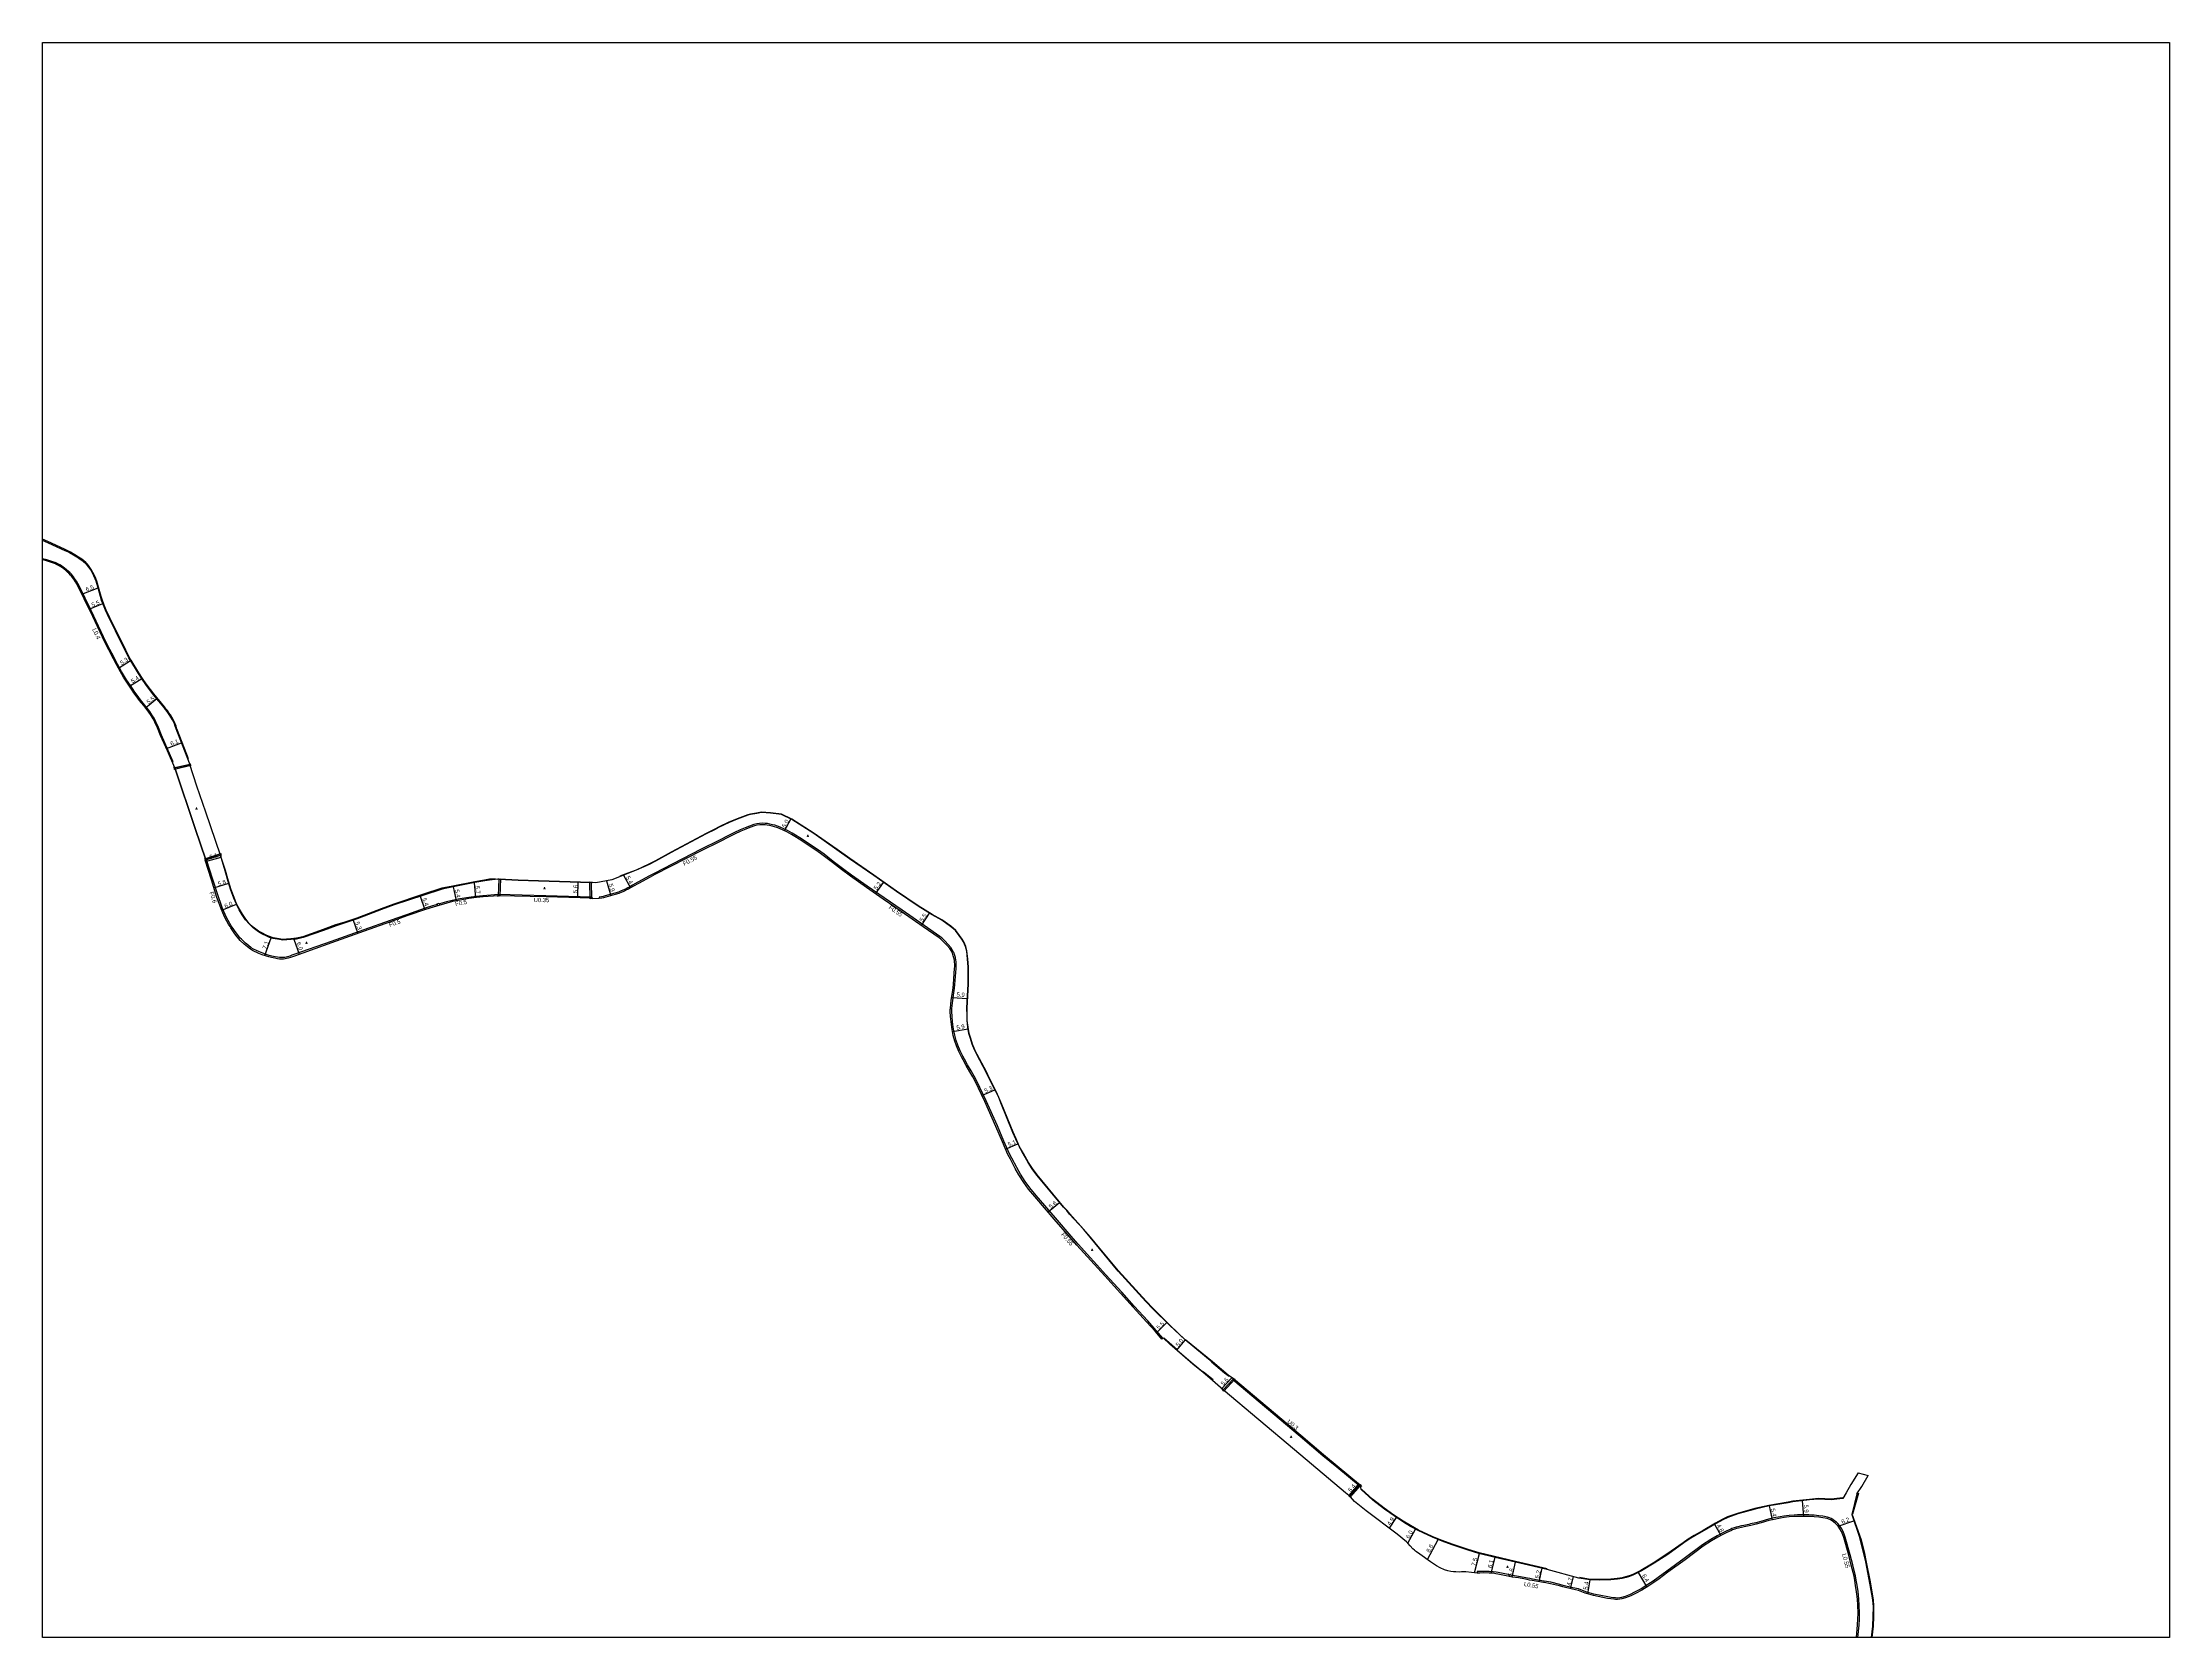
# Model space of a CAD drawing. Header units: metres. Extents: x -26400 to -24800, y -81000 to -78000.
# Drawn here: x -25600 to -24800, y -81000 to -80400 of the extents above; entities that cross this region are included whole.
import ezdxf

# ---------------------------------------------------------------- set-up
doc = ezdxf.new("R2010")
doc.units = ezdxf.units.M
doc.header["$LTSCALE"] = 2.5
for name, color, linetype in [('側溝・桝', 7, 'Continuous'), ('図郭', 7, 'Continuous'), ('幅員', 7, 'Continuous'), ('歩道・分離帯・安全施設', 7, 'Continuous'), ('舗装', 7, 'Continuous'), ('道路', 7, 'Continuous')]:
    doc.layers.add(name, color=color, linetype=linetype)
doc.styles.get("Standard").update_dxf_attribs({"font": ''})
doc.styles.add('YOKO_DECO', font='txt.shx', dxfattribs={"bigfont": 'extfont.shx'})
doc.styles.get('Standard').set_extended_font_data('@MS PGothic')

msp = doc.modelspace()

# ---------------------------------------------------------------- linework, layer by layer
at = {"layer": '側溝・桝'}
for points in [[(-25551.18, -80670.78), (-25550.83, -80670.62), (-25552.69, -80666.27), (-25555.22, -80660.52), (-25556.43, -80657.64), (-25557.37, -80655.52), (-25558.07, -80654.21), (-25558.84, -80652.93), (-25559.69, -80651.72), (-25561.62, -80649.15), (-25563.14, -80647.25), (-25563.76, -80646.43), (-25564.39, -80645.55), (-25565.3, -80644.33), (-25565.95, -80643.44), (-25566.92, -80641.92), (-25568.41, -80639.7), (-25569.14, -80638.48), (-25570.27, -80636.55), (-25571.78, -80633.82), (-25573.99, -80629.75), (-25574.72, -80628.33), (-25576.15, -80625.43), (-25580.68, -80615.74), (-25581.66, -80613.69), (-25586.28, -80604.4), (-25586.73, -80603.56), (-25587.26, -80602.69), (-25587.68, -80602.03), (-25588.37, -80601.06), (-25588.79, -80600.47), (-25589.16, -80600.03), (-25589.79, -80599.37), (-25590.32, -80598.89), (-25590.93, -80598.34), (-25591.71, -80597.72), (-25592.23, -80597.31), (-25592.89, -80596.87), (-25593.52, -80596.46), (-25594.81, -80595.81), (-25594.88, -80595.77), (-25596.47, -80595.18), (-25597.58, -80594.8), (-25598.35, -80594.57), (-25600, -80594.22)], [(-25178.63, -80887.36), (-25181.13, -80884.46), (-25184.32, -80880.91), (-25189.36, -80875.35), (-25194.08, -80870.1), (-25200.07, -80863.53), (-25210.49, -80852), (-25213.06, -80849.05), (-25218.98, -80842.16), (-25226.32, -80833.76), (-25228.64, -80830.91), (-25230.38, -80828.45), (-25232.18, -80825.67), (-25233.54, -80823.25), (-25235.45, -80819.66), (-25236.31, -80818.02), (-25238.38, -80813.31), (-25240.81, -80807.49), (-25245.08, -80798.1), (-25248.76, -80790.43), (-25249.58, -80788.79), (-25250.71, -80786.88), (-25252.08, -80784.55), (-25253.28, -80782.4), (-25253.82, -80781.29), (-25254.82, -80779.29), (-25255.73, -80777.21), (-25256.32, -80775.46), (-25256.9, -80773.39), (-25257.3, -80771.17), (-25257.69, -80768.37), (-25257.88, -80766.34), (-25258.02, -80764.53), (-25258.02, -80763.8), (-25258, -80763.39), (-25257.63, -80760.33), (-25257.21, -80757.51), (-25256.97, -80755.72), (-25256.82, -80754.32), (-25256.4, -80748.34), (-25256.35, -80747.55), (-25256.35, -80746.87), (-25256.4, -80745.73), (-25256.47, -80745.23), (-25256.66, -80744.23), (-25256.91, -80743.39), (-25256.9, -80743.39), (-25257.27, -80742.31), (-25257.32, -80742.19), (-25257.81, -80741.31), (-25258.36, -80740.45), (-25259.33, -80739.26), (-25260.68, -80737.87), (-25261.31, -80737.24), (-25261.79, -80736.82), (-25262.49, -80736.32), (-25268.41, -80732.18), (-25276.72, -80726.44), (-25283.5, -80721.77), (-25289.83, -80717.39), (-25295.74, -80713.2), (-25299.11, -80710.67), (-25302.6, -80708.03), (-25306.06, -80705.38), (-25308.47, -80703.58), (-25315.15, -80699.17), (-25316.77, -80698.16), (-25318.09, -80697.39), (-25319.84, -80696.47), (-25320.93, -80695.92), (-25322.59, -80695.15), (-25323.59, -80694.79), (-25324.54, -80694.47), (-25325.44, -80694.24), (-25326.4, -80694.02), (-25327.36, -80693.84), (-25328.17, -80693.76), (-25329.22, -80693.73), (-25330.28, -80693.77), (-25331.27, -80693.92), (-25332.4, -80694.16), (-25334.14, -80694.75), (-25335.71, -80695.37), (-25337.58, -80696.18), (-25339.96, -80697.32), (-25341.94, -80698.32), (-25345.68, -80700.15), (-25352.23, -80703.47), (-25369.91, -80712.56), (-25371.75, -80713.53), (-25376.07, -80715.85), (-25378.04, -80716.94), (-25379.08, -80717.56), (-25379.87, -80717.98), (-25380.53, -80718.32), (-25381.36, -80718.72), (-25382.34, -80719.18), (-25383.37, -80719.6), (-25384.78, -80720.06), (-25388.32, -80721.05), (-25389.1, -80721.25), (-25389.74, -80721.36), (-25390.67, -80721.45), (-25390.62, -80721.98)], [(-25451.54, -80724.27), (-25453.27, -80724.78), (-25456.12, -80725.68), (-25463.09, -80728.11), (-25469.24, -80730.28), (-25479.19, -80733.85), (-25491.5, -80738.21), (-25505.47, -80743.11), (-25506.23, -80743.38), (-25506.98, -80743.66), (-25507.81, -80743.93), (-25508.33, -80744.06), (-25508.86, -80744.17), (-25509.41, -80744.22), (-25510.09, -80744.23), (-25510.81, -80744.2), (-25511.58, -80744.11), (-25512.56, -80743.91), (-25513.79, -80743.68), (-25514.76, -80743.41), (-25515.55, -80743.16), (-25517.14, -80742.61), (-25518.42, -80742.1), (-25520.69, -80741.03), (-25521.48, -80740.54), (-25522.56, -80739.75), (-25523.71, -80738.75), (-25525.21, -80737.34), (-25525.78, -80736.75), (-25526.35, -80736.04), (-25527.16, -80734.95), (-25528.67, -80732.76), (-25528.99, -80732.28), (-25529.54, -80731.37), (-25530.19, -80730.3), (-25530.72, -80729.37), (-25531.33, -80728.02), (-25532.27, -80725.74), (-25532.79, -80724.3), (-25533.85, -80721.38), (-25535.93, -80714.86), (-25538.28, -80707.42), (-25538.59, -80707.51)], [(-25428.5, -80720.54), (-25434.36, -80720.98), (-25436.87, -80721.25), (-25439.72, -80721.59), (-25443.03, -80722.1), (-25445.95, -80722.71), (-25448.09, -80723.26), (-25450.71, -80724.03)], [(-25393.51, -80721.88), (-25393.51, -80721.55), (-25410.68, -80721.05), (-25428.5, -80720.54), (-25428.52, -80720.95)], [(-25152.1, -80902.73), (-25152.32, -80902.98), (-25126.98, -80924.29), (-25118.39, -80931.55), (-25113.23, -80935.84), (-25104.45, -80943.12), (-25104.24, -80942.87)], [(-24917.16, -81000), (-24916.73, -80995.32), (-24916.61, -80993.09), (-24916.56, -80990.82), (-24916.67, -80987.86), (-24916.83, -80985.54), (-24917.11, -80982.74), (-24917.48, -80980.34), (-24917.78, -80978.42), (-24918.11, -80976.82), (-24919.14, -80972.64), (-24920.09, -80968.87), (-24921.96, -80962.27), (-24922.38, -80961.16), (-24922.89, -80959.94), (-24923.21, -80959.19), (-24924.14, -80957.83), (-24924.71, -80957.17), (-24925.27, -80956.66), (-24925.98, -80956.08), (-24926.61, -80955.65), (-24927.21, -80955.29), (-24927.84, -80954.98), (-24928.58, -80954.73), (-24930.33, -80954.41), (-24931.86, -80954.21), (-24933.6, -80954.02), (-24934.15, -80953.98), (-24935.67, -80953.89), (-24937.69, -80953.91), (-24939.87, -80953.89), (-24941.17, -80953.95), (-24943.07, -80954.12), (-24945.02, -80954.35), (-24946.39, -80954.57), (-24948.76, -80955.03), (-24950.82, -80955.51), (-24953.74, -80956.32), (-24955.59, -80956.84), (-24957.64, -80957.31), (-24958.21, -80957.44), (-24958.83, -80957.59), (-24960.11, -80957.85), (-24961.03, -80958.04), (-24962.29, -80958.33), (-24962.99, -80958.52), (-24963.69, -80958.74), (-24964.6, -80959.04), (-24964.97, -80959.2), (-24966.77, -80960), (-24968.25, -80960.75), (-24970.11, -80961.76), (-24972.53, -80963.16), (-24975.68, -80965.18), (-24982.48, -80970.3), (-24989, -80975.03), (-24992.26, -80977.46), (-24994.25, -80978.82), (-24996.15, -80980.13), (-24998.76, -80981.7), (-25001.18, -80982.96), (-25002.85, -80983.79), (-25004.76, -80984.58), (-25006.09, -80984.96), (-25006.78, -80985.07), (-25007.56, -80985.17), (-25008.38, -80985.14), (-25008.99, -80985.08), (-25009.99, -80984.97), (-25011.2, -80984.74), (-25016.46, -80983.65), (-25019.09, -80982.98), (-25019.57, -80982.78), (-25022.27, -80981.71), (-25024.45, -80981.27), (-25028, -80980.45), (-25029.31, -80980.09), (-25032.71, -80979.24), (-25035.16, -80978.81), (-25035.34, -80978.8), (-25039.55, -80978.06), (-25040.54, -80977.87), (-25041.45, -80977.68), (-25042.75, -80977.41), (-25044.79, -80977.02), (-25047.14, -80976.72), (-25049.35, -80976.2), (-25051.29, -80975.87), (-25052.47, -80975.59), (-25053.21, -80975.45), (-25054.34, -80975.29), (-25055.89, -80975.21), (-25058.09, -80975.16), (-25059.43, -80975.18), (-25060.38, -80975.21), (-25060.37, -80975.77)]]:
    msp.add_lwpolyline(points, dxfattribs=at)
msp.add_lwpolyline([(-25451.38, -80724.74), (-25451.62, -80724), (-25450.79, -80723.76), (-25450.56, -80724.5)], close=True, dxfattribs=at)
at = {"layer": '図郭'}
msp.add_lwpolyline([(-25600, -80400), (-24800, -80400), (-24800, -81000), (-25600, -81000)], close=True, dxfattribs=at)
at = {"layer": '幅員'}
for points in [[(-25585.2, -80607.53), (-25579.11, -80605.19)], [(-25582.42, -80613.13), (-25577.34, -80611.09)], [(-25571.44, -80635.32), (-25566.91, -80632.5)], [(-25567.28, -80642.16), (-25562.71, -80639.23)], [(-25561.3, -80650.29), (-25557.07, -80646.79)], [(-25553.39, -80665.59), (-25547.7, -80663.39)], [(-25320.95, -80696.53), (-25318.49, -80692.17)], [(-25538.67, -80708.13), (-25532.86, -80706.43)], [(-25535.53, -80718.04), (-25529.98, -80716.25)], [(-25445.54, -80717.63), (-25444.43, -80722.89)], [(-25437.69, -80716.08), (-25437.1, -80721.71)], [(-25398.72, -80721.4), (-25398.54, -80715.84)], [(-25387.84, -80715.35), (-25386.25, -80721.02)], [(-25381.44, -80713.25), (-25378.84, -80718.03)], [(-25286.75, -80720.19), (-25283.74, -80715.93)], [(-25532.61, -80726.43), (-25527.09, -80724.2)], [(-25457.95, -80721.15), (-25456.18, -80726.23)], [(-25269.34, -80732.2), (-25266.39, -80727.53)], [(-25483.22, -80730.16), (-25481.44, -80735.17)], [(-25516.33, -80743.5), (-25513.97, -80736.85)], [(-25505.45, -80737.35), (-25503.43, -80743)], [(-25258.02, -80759.24), (-25252.09, -80759.58)], [(-25257.69, -80772.1), (-25251.88, -80771.03)], [(-25246.65, -80796.08), (-25241.79, -80793.94)], [(-25237.74, -80816.36), (-25233.14, -80814.26)], [(-25221.79, -80839.92), (-25217.48, -80836.35)], [(-25181.04, -80885.42), (-25177.18, -80881.51)], [(-25173.37, -80891.97), (-25170.23, -80888.13)], [(-25156.47, -80906.39), (-25152.71, -80902.3)], [(-25108.57, -80946.65), (-25105.16, -80942.53)], [(-24950.61, -80950.54), (-24949.38, -80955.75)], [(-24938.09, -80948.58), (-24937.69, -80954.47)], [(-25093.42, -80958.94), (-25090.74, -80954.89)], [(-25086.53, -80964.56), (-25083.63, -80959.21)], [(-24971.07, -80957.42), (-24968.77, -80961.67)], [(-24924.59, -80958.17), (-24918.71, -80956.08)], [(-25079.12, -80970.72), (-25075.02, -80963.15)], [(-25061.38, -80975.67), (-25059.56, -80968.42)], [(-25055.1, -80975.81), (-25053.62, -80969.9)], [(-25047.27, -80977.29), (-25046.01, -80971.63)], [(-25037.12, -80979.06), (-25035.98, -80973.99)], [(-24999.84, -80975.55), (-24996.57, -80981.04)], [(-25025.34, -80981.64), (-25024.11, -80977.15)], [(-25018.82, -80983.63), (-25017.88, -80978.36)]]:
    msp.add_lwpolyline(points, dxfattribs=at)
at = {"layer": '歩道・分離帯・安全施設'}
for points in [[(-25545.15, -80669.52), (-25546.62, -80665.56), (-25549.45, -80658.15), (-25549.79, -80657.13), (-25550.14, -80656.25), (-25550.88, -80654.66), (-25551.9, -80652.93), (-25552.45, -80652.11), (-25553.05, -80651.34), (-25553.59, -80650.61), (-25554.14, -80649.89), (-25558.13, -80645.06), (-25560.98, -80641.24), (-25562.35, -80639.3), (-25563.73, -80637.14), (-25566.65, -80632.41), (-25566.99, -80631.85), (-25567.3, -80631.31), (-25568.68, -80628.62), (-25572.34, -80621.22), (-25574.68, -80616.39), (-25576.02, -80613.5), (-25576.84, -80611.63), (-25577.12, -80610.93), (-25577.49, -80609.93), (-25577.96, -80608.41), (-25578.67, -80605.71), (-25579.61, -80602.62), (-25579.97, -80601.63), (-25580.5, -80600.47), (-25581.68, -80598.18), (-25582.44, -80597.11), (-25583.11, -80596.26), (-25583.77, -80595.6), (-25584.65, -80594.87), (-25585.28, -80594.41), (-25585.86, -80593.98), (-25586.42, -80593.58), (-25587.26, -80593.06), (-25588.48, -80592.32), (-25589.45, -80591.75), (-25590.47, -80591.22), (-25591.69, -80590.62), (-25597.97, -80587.75), (-25600, -80586.84)], [(-25170.21, -80888.01), (-25176.05, -80882.47), (-25182.31, -80876.29), (-25184.95, -80873.53), (-25195.33, -80862.08), (-25202.37, -80853.63), (-25205.86, -80849.36), (-25208.45, -80846.39), (-25213.6, -80840.65), (-25214.62, -80839.37), (-25215.91, -80838.07), (-25225.93, -80825.99), (-25227.65, -80823.64), (-25229.13, -80821.32), (-25231.09, -80817.97), (-25232.49, -80815.42), (-25233.84, -80812.47), (-25234.89, -80809.94), (-25239.19, -80799.49), (-25240.25, -80796.85), (-25241.36, -80794.56), (-25243.8, -80789.66), (-25244.99, -80787.23), (-25248.48, -80780.67), (-25249.37, -80778.89), (-25250.19, -80776.75), (-25250.89, -80774.69), (-25251.45, -80772.78), (-25251.89, -80770.4), (-25252.16, -80767.93), (-25252.18, -80766.09), (-25252.18, -80763.12), (-25251.68, -80754.24), (-25251.71, -80747.83), (-25251.99, -80744.65), (-25252.3, -80741.75), (-25252.71, -80740.06), (-25253.47, -80738.27), (-25254.13, -80737.27), (-25255.12, -80735.9), (-25256.54, -80734.02), (-25258.41, -80732.41), (-25261.7, -80730.05), (-25265.37, -80728.05), (-25270.62, -80724.74), (-25278.78, -80719.31), (-25287.28, -80713.29), (-25296.4, -80706.98), (-25301.12, -80703.61), (-25309.78, -80697.51), (-25318.12, -80692.22), (-25322.06, -80690.32), (-25326.24, -80689.83), (-25329.59, -80689.57), (-25331.41, -80689.93), (-25333.76, -80690.3), (-25334.71, -80690.56), (-25338.72, -80692.03), (-25341.83, -80693.34), (-25345.76, -80695.2), (-25347.1, -80695.96), (-25350.38, -80697.6), (-25363.6, -80704.54), (-25369.48, -80707.9), (-25371.9, -80709.14), (-25376.71, -80711.29), (-25379.89, -80712.52), (-25382.82, -80713.65)], [(-25429.77, -80714.66), (-25431.94, -80714.79), (-25433.77, -80715.13), (-25437.45, -80715.72), (-25445.64, -80717.34), (-25449.76, -80718.17), (-25457.1, -80720.54), (-25467.92, -80724.17), (-25472.67, -80725.91), (-25477.48, -80727.78), (-25481.82, -80729.38), (-25486.33, -80730.85), (-25489.75, -80731.95), (-25494.43, -80733.71), (-25502.09, -80736.37), (-25504.54, -80736.96), (-25506.56, -80737.16), (-25508.18, -80737.3), (-25509.73, -80737.37), (-25510.94, -80737.18), (-25513.28, -80736.81), (-25514.61, -80736.34), (-25515.6, -80735.92), (-25517.54, -80734.97), (-25518.77, -80734.28), (-25520.74, -80732.83), (-25522.27, -80731.35), (-25523.57, -80729.81), (-25524.84, -80727.89), (-25525.95, -80726.05), (-25526.99, -80724.01), (-25527.93, -80721.69), (-25529.01, -80718.75), (-25530.08, -80715.44), (-25531.22, -80711.47), (-25532.77, -80706.56)], [(-25178.25, -80887.29), (-25173.29, -80891.69)], [(-25173.19, -80891.96), (-25167.21, -80897.08), (-25163.72, -80899.96)], [(-25159.98, -80896.27), (-25169.94, -80888.1)], [(-25163.42, -80899.99), (-25159.71, -80902.99)], [(-25153.66, -80901.85), (-25155.49, -80900.61), (-25160.33, -80896.42)], [(-25034.05, -80974.16), (-25045.95, -80971.45), (-25059.69, -80968.13), (-25063.78, -80966.9), (-25067.19, -80965.83), (-25069.77, -80964.92), (-25073.52, -80963.52), (-25077.26, -80961.96), (-25080.8, -80960.42), (-25082.4, -80959.62), (-25085.52, -80957.94), (-25088.26, -80956.29), (-25091.76, -80953.98), (-25095.43, -80951.39), (-25099.78, -80947.99), (-25103.86, -80944.26)], [(-24922.99, -80947.53), (-24927.23, -80948), (-24932.04, -80947.73), (-24935.39, -80948.07), (-24941.67, -80948.78), (-24943.45, -80949.11), (-24950.69, -80950.35), (-24955.92, -80951.52), (-24962.45, -80953.31), (-24966.28, -80954.65), (-24968.21, -80955.56), (-24970.79, -80956.96), (-24975.33, -80959.71), (-24978.77, -80961.61), (-24980.98, -80962.98), (-24982.95, -80964.34), (-24989.01, -80968.65), (-24994.15, -80972.01), (-24998.83, -80974.79), (-25001.83, -80976.26), (-25003.22, -80976.84), (-25004.55, -80977.25), (-25005.91, -80977.59), (-25007.7, -80977.86), (-25010.16, -80978.11), (-25011.91, -80978.17), (-25014.16, -80978.23), (-25017.76, -80978.16), (-25021.95, -80977.49)], [(-24919.08, -80953.51), (-24916.8, -80945.56)], [(-24911.83, -81000), (-24911.36, -80995.78), (-24911.16, -80992.25), (-24911.23, -80988.03), (-24911.34, -80986.01), (-24911.9, -80982.05), (-24912.58, -80978.39), (-24913.86, -80972.27), (-24914.71, -80967.76), (-24915.87, -80963.37), (-24919.31, -80953.66)]]:
    msp.add_lwpolyline(points, dxfattribs=at)
at = {"layer": '道路'}
for points in [[(-24921.6, -80945.61), (-24922.86, -80947.7), (-24927.27, -80948.21), (-24932.08, -80947.94), (-24935.38, -80948.27), (-24941.62, -80948.97), (-24943.38, -80949.31), (-24950.61, -80950.54), (-24955.8, -80951.71), (-24962.3, -80953.48), (-24966.07, -80954.81), (-24967.95, -80955.69), (-24970.5, -80957.07), (-24975.03, -80959.82), (-24978.47, -80961.72), (-24980.65, -80963.07), (-24982.6, -80964.42), (-24988.67, -80968.73), (-24993.83, -80972.11), (-24998.55, -80974.91), (-25001.6, -80976.41), (-25003.04, -80977.01), (-25004.41, -80977.43), (-25005.84, -80977.78), (-25007.67, -80978.06), (-25010.17, -80978.32), (-25011.95, -80978.37), (-25014.22, -80978.44), (-25017.88, -80978.36), (-25022.18, -80977.67), (-25034.11, -80974.41), (-25046.01, -80971.63), (-25053.62, -80969.9), (-25059.72, -80968.38), (-25063.8, -80967.15), (-25067.2, -80966.08), (-25069.77, -80965.18), (-25073.5, -80963.78), (-25077.23, -80962.23), (-25080.75, -80960.7), (-25082.33, -80959.91), (-25085.43, -80958.23), (-25088.16, -80956.6), (-25091.64, -80954.29), (-25095.29, -80951.73), (-25099.62, -80948.34), (-25104.04, -80944.34), (-25104.24, -80942.87), (-25113.02, -80935.59), (-25118.18, -80931.3), (-25126.77, -80924.04), (-25152.1, -80902.73), (-25154.01, -80901.38), (-25159.89, -80896.28), (-25160.04, -80896.46), (-25170.28, -80888.09), (-25176.12, -80882.55), (-25182.38, -80876.37), (-25185.02, -80873.61), (-25195.41, -80862.16), (-25202.45, -80853.7), (-25205.94, -80849.43), (-25208.52, -80846.46), (-25213.68, -80840.73), (-25214.69, -80839.44), (-25215.98, -80838.15), (-25226.01, -80826.06), (-25227.73, -80823.7), (-25229.22, -80821.38), (-25231.18, -80818.03), (-25232.59, -80815.47), (-25233.93, -80812.51), (-25234.99, -80809.98), (-25239.28, -80799.54), (-25240.35, -80796.89), (-25241.45, -80794.61), (-25243.89, -80789.71), (-25245.09, -80787.29), (-25248.57, -80780.73), (-25249.46, -80778.94), (-25250.29, -80776.79), (-25250.98, -80774.73), (-25251.55, -80772.81), (-25251.99, -80770.42), (-25252.26, -80767.94), (-25252.28, -80766.09), (-25252.29, -80763.13), (-25251.79, -80754.24), (-25251.82, -80747.84), (-25252.09, -80744.66), (-25252.4, -80741.78), (-25252.81, -80740.1), (-25253.56, -80738.33), (-25254.21, -80737.33), (-25255.2, -80735.97), (-25256.61, -80734.1), (-25258.47, -80732.5), (-25261.76, -80730.14), (-25265.42, -80728.15), (-25270.67, -80724.84), (-25278.83, -80719.4), (-25287.34, -80713.38), (-25296.46, -80707.08), (-25301.18, -80703.7), (-25309.84, -80697.6), (-25318.17, -80692.32), (-25322.09, -80690.43), (-25326.25, -80689.94), (-25329.58, -80689.68), (-25331.39, -80690.04), (-25333.73, -80690.42), (-25334.67, -80690.67), (-25338.67, -80692.14), (-25341.78, -80693.44), (-25345.71, -80695.31), (-25347.05, -80696.06), (-25350.33, -80697.71), (-25363.54, -80704.64), (-25369.42, -80708), (-25371.84, -80709.25), (-25376.66, -80711.4), (-25379.84, -80712.63), (-25383.01, -80713.85), (-25385.84, -80714.94), (-25391.87, -80716.17), (-25393.18, -80716.01), (-25393.68, -80716), (-25413.5, -80715.35), (-25421.13, -80715.09), (-25428.29, -80714.79), (-25429.75, -80714.9), (-25431.85, -80715.08), (-25433.68, -80715.42), (-25437.35, -80716.01), (-25445.54, -80717.63), (-25449.65, -80718.46), (-25456.97, -80720.82), (-25467.8, -80724.45), (-25472.54, -80726.19), (-25477.35, -80728.06), (-25481.7, -80729.66), (-25486.21, -80731.13), (-25489.62, -80732.23), (-25494.3, -80733.99), (-25501.97, -80736.66), (-25504.44, -80737.25), (-25506.48, -80737.46), (-25508.11, -80737.59), (-25509.67, -80737.66), (-25510.9, -80737.47), (-25513.26, -80737.1), (-25514.61, -80736.62), (-25515.61, -80736.2), (-25517.56, -80735.25), (-25518.8, -80734.54), (-25520.79, -80733.08), (-25522.34, -80731.59), (-25523.65, -80730.03), (-25524.93, -80728.09), (-25526.05, -80726.25), (-25527.09, -80724.2), (-25528.03, -80721.86), (-25529.12, -80718.92), (-25530.19, -80715.6), (-25531.33, -80711.63), (-25533.07, -80705.68), (-25538.52, -80689.51), (-25541.92, -80679.69), (-25544.6, -80671.55), (-25544.72, -80671.07), (-25549.72, -80658.18), (-25550.06, -80657.17), (-25550.39, -80656.34), (-25551.09, -80654.81), (-25552.09, -80653.15), (-25552.6, -80652.38), (-25553.18, -80651.63), (-25553.72, -80650.89), (-25554.26, -80650.19), (-25558.25, -80645.36), (-25561.12, -80641.51), (-25562.51, -80639.54), (-25563.91, -80637.36), (-25566.83, -80632.62), (-25567.19, -80632.05), (-25567.51, -80631.47), (-25568.9, -80628.76), (-25572.57, -80621.35), (-25574.92, -80616.51), (-25576.26, -80613.6), (-25577.09, -80611.71), (-25577.38, -80610.99), (-25577.77, -80609.95), (-25578.25, -80608.38), (-25578.96, -80605.68), (-25579.89, -80602.63), (-25580.23, -80601.7), (-25580.73, -80600.6), (-25581.87, -80598.39), (-25582.58, -80597.38), (-25583.2, -80596.6), (-25583.79, -80596.01), (-25584.61, -80595.33), (-25585.22, -80594.89), (-25585.8, -80594.46), (-25586.33, -80594.08), (-25587.14, -80593.57), (-25588.35, -80592.84), (-25589.29, -80592.29), (-25590.28, -80591.78), (-25591.48, -80591.19), (-25597.75, -80588.32), (-25600, -80587.31)], [(-25235.98, -80820.02), (-25236.9, -80818.27), (-25238.97, -80813.56), (-25241.4, -80807.75), (-25245.57, -80798.33), (-25249.25, -80790.67), (-25250.06, -80789.05), (-25251.18, -80787.16), (-25252.56, -80784.82), (-25253.77, -80782.65), (-25254.31, -80781.53), (-25255.31, -80779.52), (-25256.24, -80777.4), (-25256.84, -80775.63), (-25257.44, -80773.5), (-25257.84, -80771.25), (-25258.23, -80768.43), (-25258.43, -80766.39), (-25258.57, -80764.55), (-25258.56, -80763.79), (-25258.55, -80763.34), (-25258.18, -80760.26), (-25257.75, -80757.43), (-25257.51, -80755.66), (-25257.36, -80754.27), (-25256.94, -80748.31), (-25256.89, -80747.53), (-25256.89, -80746.88), (-25256.94, -80745.8), (-25257.03, -80745.2), (-25257.19, -80744.36), (-25257.43, -80743.55), (-25257.78, -80742.51), (-25257.81, -80742.43), (-25258.28, -80741.59), (-25258.8, -80740.77), (-25259.73, -80739.64), (-25261.07, -80738.25), (-25261.69, -80737.64), (-25262.13, -80737.25), (-25262.8, -80736.76), (-25268.72, -80732.63), (-25277.03, -80726.89), (-25283.81, -80722.22), (-25290.14, -80717.84), (-25296.06, -80713.64), (-25299.43, -80711.1), (-25302.93, -80708.46), (-25306.39, -80705.82), (-25308.79, -80704.02), (-25315.45, -80699.63), (-25317.05, -80698.63), (-25318.35, -80697.87), (-25320.09, -80696.96), (-25321.17, -80696.41), (-25322.79, -80695.65), (-25323.77, -80695.3), (-25324.7, -80694.99), (-25325.57, -80694.77), (-25326.51, -80694.56), (-25327.39, -80694.39), (-25328.2, -80694.31), (-25329.22, -80694.28), (-25330.23, -80694.32), (-25331.17, -80694.46), (-25332.26, -80694.68), (-25333.95, -80695.26), (-25335.5, -80695.87), (-25337.35, -80696.67), (-25339.72, -80697.81), (-25341.7, -80698.81), (-25345.43, -80700.64), (-25351.98, -80703.95), (-25369.66, -80713.04), (-25371.5, -80714), (-25375.82, -80716.32), (-25377.78, -80717.39), (-25378.82, -80718.01), (-25379.62, -80718.45), (-25380.3, -80718.8), (-25381.14, -80719.2), (-25382.15, -80719.67), (-25383.18, -80720.09), (-25384.63, -80720.56), (-25388.18, -80721.56), (-25388.99, -80721.77), (-25389.67, -80721.89), (-25390.62, -80721.98), (-25392.99, -80722.1), (-25393, -80721.89), (-25393.5, -80721.88), (-25410.62, -80721.39), (-25428.52, -80720.95), (-25434.31, -80721.42), (-25436.81, -80721.68), (-25439.64, -80722.02), (-25442.98, -80722.59), (-25445.79, -80723.18), (-25447.95, -80723.74), (-25453.12, -80725.25), (-25455.96, -80726.15), (-25462.92, -80728.58), (-25469.08, -80730.75), (-25479.03, -80734.32), (-25491.34, -80738.68), (-25505.27, -80743.65), (-25506.03, -80743.93), (-25506.79, -80744.21), (-25507.65, -80744.49), (-25508.21, -80744.62), (-25508.77, -80744.74), (-25509.38, -80744.8), (-25510.1, -80744.82), (-25510.86, -80744.78), (-25511.67, -80744.69), (-25512.67, -80744.48), (-25513.92, -80744.25), (-25514.92, -80743.97), (-25515.73, -80743.71), (-25517.34, -80743.15), (-25518.65, -80742.64), (-25520.97, -80741.55), (-25521.8, -80741.02), (-25522.92, -80740.21), (-25524.1, -80739.19), (-25525.63, -80737.75), (-25526.22, -80737.13), (-25526.81, -80736.39), (-25527.63, -80735.29), (-25529.15, -80733.09), (-25529.48, -80732.59), (-25530.04, -80731.67), (-25530.69, -80730.59), (-25531.24, -80729.63), (-25531.86, -80728.25), (-25532.81, -80725.95), (-25533.34, -80724.5), (-25534.4, -80721.58), (-25536.49, -80715.03), (-25538.84, -80707.59), (-25538.59, -80707.51), (-25542.58, -80695.72), (-25550.29, -80672.9), (-25553.02, -80666.42), (-25555.61, -80660.69), (-25556.8, -80657.81), (-25557.74, -80655.7), (-25558.43, -80654.4), (-25559.17, -80653.19), (-25560.03, -80651.97), (-25561.96, -80649.41), (-25563.48, -80647.51), (-25564.1, -80646.68), (-25564.74, -80645.8), (-25565.65, -80644.59), (-25566.3, -80643.68), (-25567.28, -80642.16), (-25568.78, -80639.93), (-25569.51, -80638.7), (-25570.65, -80636.76), (-25572.15, -80634.03), (-25574.37, -80629.95), (-25575.1, -80628.52), (-25576.54, -80625.62), (-25581.07, -80615.92), (-25582.05, -80613.88), (-25586.66, -80604.59), (-25587.11, -80603.78), (-25587.63, -80602.91), (-25588.03, -80602.27), (-25588.72, -80601.31), (-25589.13, -80600.73), (-25589.48, -80600.32), (-25590.09, -80599.67), (-25590.61, -80599.21), (-25591.21, -80598.67), (-25591.98, -80598.05), (-25592.48, -80597.66), (-25593.13, -80597.22), (-25593.73, -80596.83), (-25595.02, -80596.19), (-25595.07, -80596.16), (-25596.61, -80595.59), (-25597.71, -80595.21), (-25598.46, -80594.99), (-25600, -80594.66)], [(-25155.94, -80906.86), (-25159.92, -80903.32), (-25163.58, -80900.25), (-25164.74, -80899.33), (-25167.29, -80897.19), (-25176, -80889.71), (-25178.54, -80887.26), (-25179.01, -80887.78), (-25181.55, -80884.83), (-25184.74, -80881.28), (-25189.78, -80875.73), (-25194.5, -80870.48), (-25200.49, -80863.9), (-25210.98, -80852.42), (-25213.55, -80849.47), (-25219.47, -80842.58), (-25226.82, -80834.17), (-25229.1, -80831.33), (-25230.91, -80828.82), (-25232.73, -80826), (-25234.11, -80823.56), (-25235.98, -80820.02)], [(-25083.15, -80967.84), (-25083.57, -80967.55), (-25084.02, -80967.22), (-25084.53, -80966.67), (-25085.55, -80965.59), (-25086.53, -80964.56), (-25086.98, -80964), (-25090.54, -80961.13), (-25102.19, -80952.32), (-25106.51, -80948.89), (-25108.02, -80947.1), (-25109.89, -80945.58), (-25129.08, -80929.37), (-25155.94, -80906.86)], [(-24917.13, -80938.04), (-24919.79, -80942.47), (-24921.6, -80945.61)], [(-24917.55, -80946.02), (-24915.68, -80943.26), (-24913.33, -80939.01)], [(-24917.13, -80938.04), (-24913.33, -80939.01)], [(-24917.55, -80946.02), (-24919.52, -80953.79), (-24916.65, -80961.89), (-24914.27, -80971.5), (-24912.73, -80980.18), (-24911.64, -80985.85), (-24911.47, -80988.5), (-24911.51, -80992.13), (-24911.66, -80995.69), (-24912.18, -81000)], [(-24917.73, -81000), (-24917.29, -80995.28), (-24917.17, -80993.07), (-24917.13, -80990.82), (-24917.23, -80987.89), (-24917.39, -80985.59), (-24917.67, -80982.82), (-24918.03, -80980.43), (-24918.33, -80978.52), (-24918.65, -80976.94), (-24919.68, -80972.77), (-24920.63, -80969.02), (-24922.5, -80962.44), (-24922.9, -80961.37), (-24923.41, -80960.16), (-24923.71, -80959.46), (-24924.59, -80958.17), (-24925.1, -80957.59), (-24925.62, -80957.1), (-24926.32, -80956.52), (-24926.9, -80956.13), (-24927.48, -80955.78), (-24928.06, -80955.51), (-24928.72, -80955.27), (-24930.41, -80954.97), (-24931.93, -80954.77), (-24933.66, -80954.58), (-24934.19, -80954.54), (-24935.68, -80954.45), (-24937.69, -80954.47), (-24939.86, -80954.45), (-24941.13, -80954.51), (-24943.01, -80954.68), (-24944.95, -80954.9), (-24946.29, -80955.12), (-24948.64, -80955.58), (-24950.68, -80956.06), (-24953.59, -80956.86), (-24955.45, -80957.39), (-24957.51, -80957.85), (-24958.08, -80957.99), (-24958.71, -80958.14), (-24959.99, -80958.4), (-24960.91, -80958.59), (-24962.16, -80958.87), (-24962.83, -80959.06), (-24963.52, -80959.27), (-24964.4, -80959.56), (-24964.74, -80959.71), (-24966.53, -80960.51), (-24967.99, -80961.25), (-24969.85, -80962.26), (-24972.22, -80963.62), (-24975.35, -80965.63), (-24982.15, -80970.76), (-24988.67, -80975.49), (-24991.93, -80977.92), (-24993.93, -80979.29), (-24995.88, -80980.62), (-24998.5, -80982.19), (-25000.9, -80983.45), (-25002.63, -80984.31), (-25004.57, -80985.11), (-25005.97, -80985.51), (-25006.72, -80985.63), (-25007.56, -80985.73), (-25008.4, -80985.71), (-25009.05, -80985.64), (-25010.08, -80985.52), (-25011.31, -80985.29), (-25016.58, -80984.2), (-25019.27, -80983.52), (-25019.78, -80983.3), (-25022.26, -80982.27), (-25024.57, -80981.82), (-25028.14, -80980.99), (-25029.45, -80980.63), (-25032.83, -80979.79), (-25035.23, -80979.37), (-25035.42, -80979.35), (-25039.65, -80978.62), (-25040.65, -80978.42), (-25041.56, -80978.23), (-25042.86, -80977.96), (-25044.9, -80977.57), (-25047.27, -80977.29), (-25049.45, -80976.76), (-25051.4, -80976.42), (-25052.59, -80976.14), (-25053.31, -80976), (-25054.39, -80975.85), (-25055.91, -80975.77), (-25058.09, -80975.72), (-25059.42, -80975.75), (-25060.37, -80975.77), (-25064.65, -80975.36), (-25065.21, -80975.36), (-25066.23, -80975.35), (-25067.22, -80975.38), (-25068.41, -80975.37), (-25069.27, -80975.31), (-25070.27, -80975.19), (-25071.38, -80974.96), (-25072.74, -80974.51), (-25074.26, -80973.83), (-25075.69, -80973.09), (-25077.96, -80971.57), (-25081.96, -80968.66), (-25083.15, -80967.84)]]:
    msp.add_lwpolyline(points, dxfattribs=at)
for points in [[(-25544.72, -80671.07), (-25544.23, -80671.97), (-25550.33, -80673.45), (-25550.48, -80672.43), (-25550.29, -80672.9), (-25544.6, -80671.55)], [(-25550.29, -80672.9), (-25542.58, -80695.72), (-25538.59, -80707.51), (-25533.07, -80705.68), (-25538.52, -80689.51), (-25541.92, -80679.69), (-25544.6, -80671.55)], [(-25538.59, -80707.51), (-25538.43, -80707.99), (-25538.99, -80707.12), (-25533, -80705.13), (-25532.93, -80706.17), (-25533.07, -80705.68)], [(-25428.79, -80714.76), (-25427.78, -80714.58), (-25428, -80721.16), (-25429.02, -80720.99), (-25428.52, -80720.95), (-25428.29, -80714.79)], [(-25428.29, -80714.79), (-25421.13, -80715.09), (-25413.5, -80715.35), (-25393.68, -80716), (-25393.5, -80721.88), (-25410.62, -80721.39), (-25428.52, -80720.95)], [(-25393.5, -80721.88), (-25393, -80721.89), (-25394, -80722.12), (-25394.17, -80715.74), (-25393.18, -80716.01), (-25393.68, -80716)], [(-25152.1, -80902.73), (-25152.48, -80902.4), (-25151.56, -80902.88), (-25155.73, -80907.38), (-25156.31, -80906.53), (-25155.94, -80906.86)], [(-25108.02, -80947.1), (-25109.89, -80945.58), (-25129.08, -80929.37), (-25155.94, -80906.86), (-25152.1, -80902.73), (-25126.77, -80924.04), (-25118.18, -80931.3), (-25113.02, -80935.59), (-25104.24, -80942.87)], [(-25108.02, -80947.1), (-25107.69, -80947.49), (-25108.56, -80946.95), (-25104.45, -80942.36), (-25103.85, -80943.19), (-25104.24, -80942.87)]]:
    msp.add_lwpolyline(points, close=True, dxfattribs=at)

# ---------------------------------------------------------------- texts
at = {"layer": '側溝・桝'}
for s, rotation, p in [('L0.4', 295, (-25581.36, -80620.8)), ('F0.55', 27, (-25358.65, -80709.72)), ('F0.6', 289, (-25537.29, -80719.76)), ('F0.5', 11, (-25444.64, -80724.86)), ('U0.35', 359.69346, (-25415.29, -80723.36)), ('F0.55', 325, (-25281.88, -80725.73)), ('F0.5', 19, (-25469.38, -80732.74)), ('F0.55', 311, (-25217.03, -80848.5)), ('U0.3', 318.95932, (-25132.02, -80919.03)), ('L0.55', 285, (-24923.18, -80968.66)), ('L0.55', 350, (-25042.9, -80980.61))]:
    msp.add_text(s, height=1.6, rotation=rotation, dxfattribs=at).set_placement(p)
at = {"layer": '幅員'}
for s, rotation, p in [('6.5', 21, (-25583.4, -80606.54)), ('5.5', 22, (-25581.2, -80612.42)), ('5.3', 32, (-25570.21, -80634.22)), ('5.4', 33, (-25566.14, -80641.12)), ('5.5', 36, (-25560.14, -80648.96)), ('6.1', 21, (-25551.58, -80664.58)), ('5.0', 61, (-25320.63, -80695.56)), ('6.1', 16, (-25536.95, -80707.24)), ('5.8', 18, (-25533.74, -80717.35)), ('5.4', 282, (-25444.94, -80718.79)), ('5.7', 276, (-25437.19, -80717.27)), ('5.6', 88, (-25398.82, -80719.99)), ('5.9', 286, (-25387.1, -80716.66)), ('5.4', 299, (-25380.67, -80714.06)), ('5.2', 55, (-25286.21, -80718.93)), ('6.0', 22, (-25531.2, -80725.69)), ('5.4', 289, (-25457.16, -80722.11)), ('5.5', 58, (-25268.93, -80730.91)), ('5.3', 290, (-25482.42, -80731.05)), ('7.1', 70, (-25515.84, -80741.24)), ('6.0', 290, (-25504.53, -80738.76)), ('5.9', 357, (-25256.24, -80758.9)), ('5.9', 10, (-25256.08, -80771.42)), ('5.3', 24, (-25245.33, -80795.19)), ('5.1', 24, (-25236.47, -80815.45)), ('5.6', 40, (-25220.7, -80838.79)), ('5.5', 45, (-25180.11, -80884.26)), ('5.0', 51, (-25172.69, -80890.79)), ('5.6', 47, (-25155.83, -80905.4)), ('5.4', 50, (-25107.9, -80945.5)), ('5.4', 283, (-24949.98, -80951.67)), ('5.9', 274, (-24937.5, -80950.04)), ('4.9', 57, (-25093.1, -80958.02)), ('6.0', 62, (-25085.9, -80962.97)), ('4.8', 298, (-24970.36, -80957.88)), ('6.2', 20, (-24923.08, -80957.3)), ('8.6', 62, (-25078.23, -80968.21)), ('7.5', 76, (-25061.02, -80973.24)), ('6.1', 76, (-25054.95, -80973.97)), ('5.6', 77, (-25047.24, -80977.17)), ('5.2', 77, (-25037.12, -80977.92)), ('4.7', 75, (-25025.24, -80980.69)), ('5.4', 80, (-25018.9, -80982.16)), ('6.4', 301, (-24998.48, -80976.7))]:
    msp.add_text(s, height=1.6, rotation=rotation, dxfattribs=at).set_placement(p)
at = {"layer": '舗装', "style": 'YOKO_DECO'}
for p in [(-25542.37, -80688.47, 791.12), (-25312.47, -80698.79, 777.4), (-25411.52, -80718.44, 782.53), (-25501.04, -80739.06, 788.05), (-25205.49, -80854.51, 765.41), (-25130.7, -80924.94, 761.75), (-25049.31, -80973.85, 758.3)]:
    msp.add_text('A', height=0.75, dxfattribs=at).set_placement(p)

doc.saveas('drawing.dxf')
